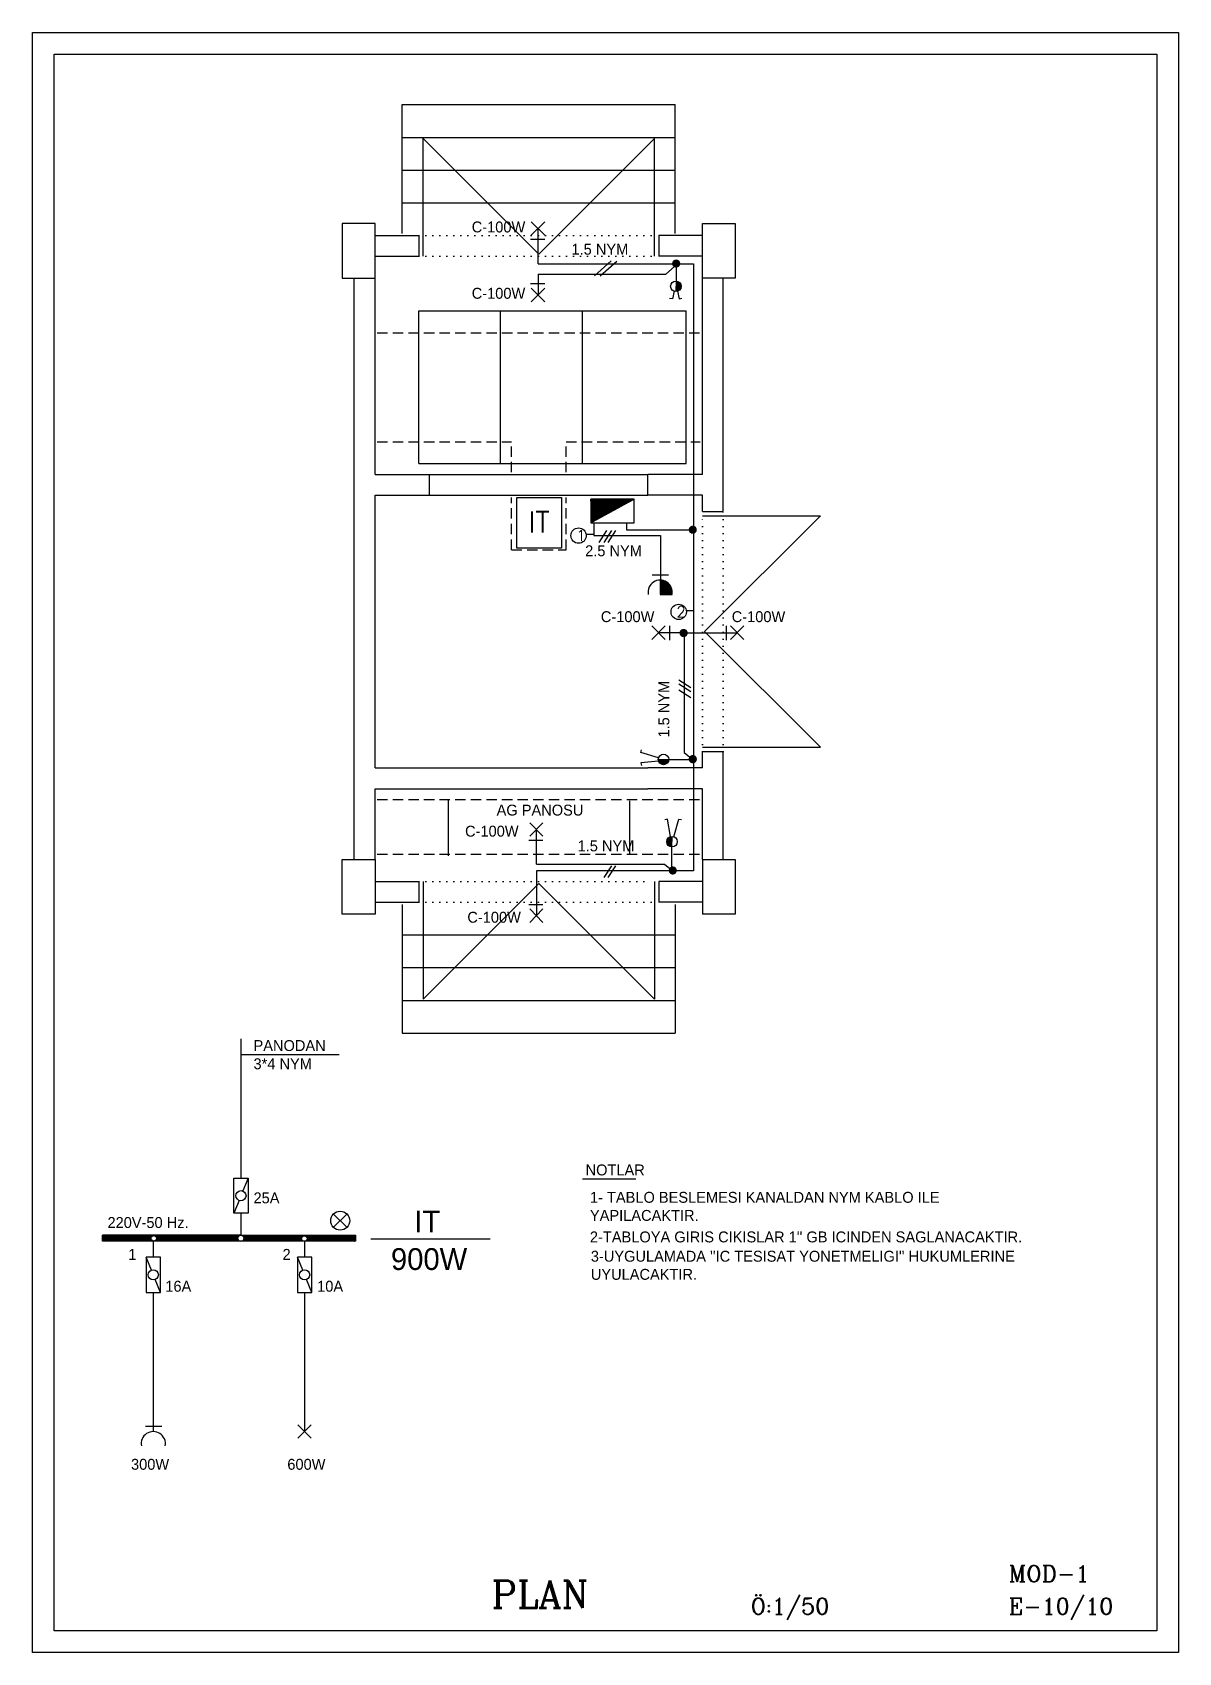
# Model space of a CAD drawing. Extents: x -6739 to -1489, y 5296 to 6781.
# Drawn here: x -2539 to -1489, y 5296 to 6781 of the extents above; entities that cross this region are included whole.
import ezdxf

# ---------------------------------------------------------------- set-up
doc = ezdxf.new("R2010")
doc.units = 0
for name, pattern in [('ACAD_ISO02W100', [15, 12, -3]), ('DOT', [6.35, 0, -6.35]), ('HIDDEN2', [4.7625, 3.175, -1.5875])]:
    doc.linetypes.add(name, pattern=pattern)
doc.layers.get('0').update_dxf_attribs({"linetype": 'CONTINUOUS'})
for name, color, linetype in [('03', 150, 'CONTINUOUS'), ('35', 2, 'CONTINUOUS'), ('50Y', 3, 'CONTINUOUS'), ('70', 130, 'CONTINUOUS'), ('70K', 21, 'CONTINUOUS'), ('ANAHTAR', 102, 'CONTINUOUS'), ('AYDLİNYE', 240, 'CONTINUOUS'), ('BAKIRBARA', 30, 'CONTINUOUS'), ('CERC', 1, 'CONTINUOUS'), ('DASHED', 233, 'ACAD_ISO02W100'), ('DOLCU', 252, 'CONTINUOUS'), ('E4', 4, 'CONTINUOUS'), ('OLCULENDIRME', 4, 'CONTINUOUS'), ('YAZI', 3, 'CONTINUOUS')]:
    doc.layers.add(name, color=color, linetype=linetype)
doc.styles.add('ROMANC', font='romanc')
doc.styles.add('TXTX', font='TXTX')
pattern_1 = [(45, (-2865.02862, -77.38965), (-0.0883883476, 0.0883883476), [])]

msp = doc.modelspace()

# ---------------------------------------------------------------- texts
at = {"style": 'ROMANC'}
msp.add_text('PLAN', height=25, dxfattribs=at).set_placement((-2119, 5337))
at = {"layer": '03'}
for s, p in [('C-100W', (-2137, 6597.7)), ('1.5 NYM', (-2045.6, 6577.3)), ('C-100W', (-2137, 6536.9)), ('2.5 NYM', (-2033.1, 6300.9)), ('C-100W', (-2018.7, 6240.5)), ('C-100W', (-1898.8, 6240.5)), ('AG PANOSU', (-2114.2, 6063.2)), ('C-100W', (-2143.1, 6043.9)), ('1.5 NYM', (-2040, 6030.4)), ('C-100W', (-2141, 5965)), ('NOTLAR', (-2032.7, 5733.4)), ('1- TABLO BESLEMESI KANALDAN NYM KABLO ILE ', (-2028.7, 5708.3)), ('YAPILACAKTIR.', (-2028.7, 5691.7)), ("2-TABLOYA GIRIS CIKISLAR 1'' GB ICINDEN SAGLANACAKTIR.", (-2028.7, 5672)), ("3-UYGULAMADA ''IC TESISAT YONETMELIGI'' HUKUMLERINE", (-2027.9, 5654.3)), ('UYULACAKTIR.', (-2027.9, 5637.7))]:
    msp.add_text(s, height=10, dxfattribs=at).set_placement(p)
msp.add_text('1.5 NYM', height=10, rotation=90, dxfattribs=at).set_placement((-1956, 6134.7))
at = {"layer": '50Y', "style": 'TXTX'}
for s, p in [('1', (-2041.2, 6314.9)), ('2', (-1949.5, 6245))]:
    msp.add_text(s, height=10, dxfattribs=at).set_placement(p)
at = {"layer": '50Y'}
for s, height, p in [('PANODAN', 10, (-2336.9, 5847.4)), ('3*4 NYM', 10, (-2336.9, 5830.7)), ('25A', 10, (-2336.9, 5707.8)), ('220V-50 Hz.', 10, (-2470.7, 5685.2)), ('IT', 20, (-2189.6, 5681.1)), ('1', 10, (-2451.6, 5656)), ('2', 10, (-2310.3, 5656)), ('900W', 20, (-2211, 5646.7)), ('16A', 10, (-2417.7, 5626.8)), ('10A', 10, (-2278.6, 5626.8)), ('300W', 10, (-2449.1, 5463.6)), ('600W', 10, (-2305.9, 5463.6))]:
    msp.add_text(s, height=height, dxfattribs=at).set_placement(p)
at = {"layer": '70', "style": 'TXTX'}
msp.add_text('IT', height=19.2, dxfattribs=at).set_placement((-2085.3, 6322.6))
at = {"layer": 'YAZI', "color": 2, "style": 'ROMANC'}
for s, p in [('MOD-1', (-1645.1, 5360.8)), ('E-10/10', (-1645.1, 5331))]:
    msp.add_text(s, height=15, dxfattribs=at).set_placement(p)
at = {"layer": 'YAZI', "color": 7, "style": 'ROMANC'}
msp.add_text('Ö:1/50', height=15, dxfattribs=at).set_placement((-1881.5, 5331))

# ---------------------------------------------------------------- blocks, each defined once
blk = doc.blocks.new('A4')
at = {"layer": 'CERC', "color": 5}
blk.add_lwpolyline([(1050, 0), (0, 0), (0, 1485), (1050, 1485)], close=True, dxfattribs=at)

# ---------------------------------------------------------------- hatches: boundary and pattern name
at = {"layer": '03', "ltscale": 0.5}
msp.add_hatch(color=256, dxfattribs=at).paths.add_polyline_path([(-1953.5, 6265.9, 0.469295), (-1964.4, 6279), (-1964.4, 6265.9)])
at = {"layer": '03'}
h = msp.add_hatch(dxfattribs=at)
h.set_pattern_fill('ANSI31', style=0)
h.set_pattern_definition(pattern_1)
h.paths.add_polyline_path([(-2428.7, 5678.5), (-2428.7, 5678.2, -0.472739), (-2425.7, 5675.7, -0.402712), (-2428.1, 5673.2), (-2349.7, 5673.2, -0.287051), (-2351.3, 5675.7, -0.42163), (-2348.4, 5678.5), (-2348.4, 5678.5)])
h.paths.add_polyline_path([(-2428.7, 5673.2), (-2428.7, 5673.2, -0.358014), (-2430.7, 5675.7, -0.358014), (-2428.7, 5678.2), (-2428.7, 5678.5), (-2475.2, 5678.5), (-2475.2, 5673.2)])
h.paths.add_polyline_path([(-2243.6, 5673.2), (-2243.6, 5678.5), (-2290.1, 5678.5), (-2290.1, 5677.9, -0.390322), (-2287.8, 5675.4, -0.280366), (-2289.1, 5673.2)])
h = msp.add_hatch(dxfattribs=at)
h.set_pattern_fill('ANSI31', style=0)
h.set_pattern_definition(pattern_1)
h.paths.add_polyline_path([(-2292.8, 5675.4, -0.403774), (-2290.4, 5677.9), (-2290.4, 5678.5), (-2347.9, 5678.5), (-2347.9, 5678.4, -0.351949), (-2345.7, 5675.7, -0.287051), (-2347.2, 5673.2), (-2291.5, 5673.2, -0.280366)])
at = {"layer": 'ANAHTAR'}
for points in [[(-1950.1, 6543.5, 0.422754), (-1945.1, 6548.3, 0.405724), (-1949.8, 6553.1)], [(-1966.1, 6114.7, 0.007268), (-1966.1, 6114.6, 0.985569), (-1956.4, 6114.4)], [(-1953.4, 6044.1, 0.422754), (-1958.4, 6039.3, 0.405724), (-1953.7, 6034.5)]]:
    msp.add_hatch(color=256, dxfattribs=at).paths.add_polyline_path(points)
at = {"layer": 'AYDLİNYE'}
h = msp.add_hatch(dxfattribs=at)
h.set_pattern_fill('ANSI31', color=256, angle=90, style=0)
h.set_pattern_definition([(45, (-5431.44323, 5744.38861), (0.0883883476, -0.0883883476), [])])
h.paths.add_polyline_path([(-1988.2, 6353.2), (-2028, 6353.2), (-2028, 6331.4)])

# ---------------------------------------------------------------- linework, layer by layer
at = {"layer": '03', "ltscale": 0.5}
for p, q in [((-1949.8, 6553.1), (-1950.1, 6543.5)), ((-1964.4, 6279), (-1964.4, 6265.9)), ((-1964.4, 6265.9), (-1953.5, 6265.9)), ((-1956.4, 6114.4), (-1966.1, 6114.7)), ((-2158.7, 6077.9), (-2158.7, 6026.2)), ((-1992.6, 6076.6), (-1992.6, 6027.6)), ((-1953.7, 6034.5), (-1953.4, 6044.1))]:
    msp.add_line(p, q, dxfattribs=at)
at = {"layer": '03'}
for p, q in [((-2185.6, 6525.8), (-1940.6, 6525.8)), ((-2185.6, 6385.8), (-2185.6, 6525.8)), ((-2110.6, 6385.8), (-2110.6, 6525.8)), ((-2035.6, 6385.8), (-2035.6, 6525.8)), ((-1940.6, 6385.8), (-1940.6, 6525.8)), ((-2185.6, 6385.8), (-1940.6, 6385.8)), ((-2341.8, 5731), (-2346.6, 5719.1)), ((-2035.4, 5730.2), (-1995.1, 5730.2)), ((-1995.1, 5730.2), (-1986.7, 5730.2)), ((-2350.1, 5710.5), (-2354.9, 5698.7)), ((-2263.7, 5685.8), (-2251.4, 5698)), ((-2263.7, 5698), (-2251.4, 5685.8)), ((-2430.4, 5646.5), (-2435.2, 5658.3)), ((-2291.8, 5646.5), (-2296.6, 5658.3)), ((-2422.1, 5626.1), (-2426.9, 5637.9)), ((-2283.5, 5626.1), (-2288.3, 5637.9))]:
    msp.add_line(p, q, dxfattribs=at)
at = {"layer": '03', "color": 7}
msp.add_lwpolyline([(-2475.2, 5678.5), (-2243.6, 5678.5), (-2243.6, 5673.2), (-2475.2, 5673.2)], close=True, dxfattribs=at)
at = {"layer": '03'}
for centre, radius in [((-2348.4, 5714.8), 4.66), ((-2257.5, 5691.9), 8.69), ((-2428.7, 5642.2), 4.66), ((-2290.1, 5642.2), 4.66)]:
    msp.add_circle(centre, radius, dxfattribs=at)
at = {"layer": '03', "color": 7}
for centre, radius in [((-2428.2, 5675.7), 2.52), ((-2348.5, 5675.7), 2.8), ((-2290.3, 5675.4), 2.52)]:
    msp.add_circle(centre, radius, dxfattribs=at)
at = {"layer": '50Y'}
for p, q in [((-2024.9, 6320.7), (-2032.1, 6320.7)), ((-1933.2, 6250.8), (-1940.4, 6250.8)), ((-2348.4, 5844.1), (-2258.4, 5844.1)), ((-2229.5, 5675.2), (-2120.1, 5675.2))]:
    msp.add_line(p, q, dxfattribs=at)
for centre in [(-2039.1, 6319.8), (-1947.4, 6249.9)]:
    msp.add_circle(centre, 7.03, dxfattribs=at)
at = {"layer": '70'}
for p, q in [((-2225.6, 6594.8), (-2185.6, 6594.8)), ((-2185.6, 6594.8), (-2185.6, 6575.8)), ((-1965.6, 6594.8), (-1965.6, 6575.8)), ((-1925.6, 6594.8), (-1965.6, 6594.8)), ((-2225.6, 6575.8), (-2185.6, 6575.8)), ((-1925.6, 6575.8), (-1965.6, 6575.8)), ((-2244.6, 6167.6), (-2244.6, 6555.8)), ((-2225.6, 6375.8), (-2225.6, 6555.8)), ((-1925.6, 6375.8), (-1925.6, 6555.8)), ((-1906.6, 6341.8), (-1906.6, 6555.8)), ((-2225.6, 6375.8), (-2175.6, 6375.8)), ((-2175.6, 6375.8), (-1975.6, 6375.8)), ((-2175.6, 6356.8), (-2175.6, 6375.8)), ((-1925.6, 6375.8), (-1975.6, 6375.8)), ((-1975.6, 6356.8), (-1975.6, 6375.8)), ((-2225.6, 6356.8), (-2175.6, 6356.8)), ((-2225.6, 6167.6), (-2225.6, 6356.8)), ((-2175.6, 6356.8), (-1975.6, 6356.8)), ((-1925.6, 6356.8), (-1975.6, 6356.8)), ((-1925.6, 6341.8), (-1925.6, 6356.8)), ((-1925.6, 6341.8), (-1906.6, 6341.8)), ((-2244.6, 6022.8), (-2244.6, 6169.3)), ((-2225.6, 6106.8), (-2225.6, 6169.3)), ((-1925.6, 6121.8), (-1906.6, 6121.8)), ((-1925.6, 6106.8), (-1925.6, 6121.8)), ((-1906.6, 6022.8), (-1906.6, 6121.8)), ((-2225.6, 6106.8), (-2175.6, 6106.8)), ((-2175.6, 6106.8), (-1975.6, 6106.8)), ((-1925.6, 6106.8), (-1975.6, 6106.8)), ((-2225.6, 6087.8), (-2175.6, 6087.8)), ((-2225.6, 6022.8), (-2225.6, 6087.8)), ((-2175.6, 6087.8), (-1975.6, 6087.8)), ((-1925.6, 6087.8), (-1975.6, 6087.8)), ((-1925.6, 6022.8), (-1925.6, 6087.8)), ((-2225.6, 6002.8), (-2185.6, 6002.8)), ((-2185.6, 6002.8), (-2185.6, 5983.8)), ((-1965.6, 6002.8), (-1965.6, 5983.8)), ((-1925.6, 6002.8), (-1965.6, 6002.8)), ((-2225.6, 5983.8), (-2185.6, 5983.8)), ((-1925.6, 5983.8), (-1965.6, 5983.8))]:
    msp.add_line(p, q, dxfattribs=at)
at = {"layer": '70', "linetype": 'Continuous'}
msp.add_lwpolyline([(-2095.7, 6354.6), (-2054.6, 6354.6), (-2054.6, 6308.3), (-2095.7, 6308.3)], close=True, dxfattribs=at)
at = {"layer": '70K', "linetype": 'Continuous'}
for p, q in [((-2255.6, 6605.8), (-2255.6, 6555.8)), ((-2225.6, 6605.8), (-2255.6, 6605.8)), ((-2225.6, 6555.8), (-2225.6, 6605.8)), ((-1925.6, 6555.8), (-1925.6, 6605.8)), ((-1925.6, 6605.8), (-1895.6, 6605.8)), ((-1895.6, 6605.8), (-1895.6, 6555.8)), ((-2255.6, 6555.8), (-2225.6, 6555.8)), ((-1895.6, 6555.8), (-1925.6, 6555.8)), ((-2255.6, 6022.8), (-2225.6, 6022.8)), ((-2255.6, 5972.8), (-2255.6, 6022.8)), ((-2225.6, 6022.8), (-2225.6, 5972.8)), ((-1925.6, 6022.8), (-1895.6, 6022.8)), ((-1925.6, 6022.8), (-1925.6, 5972.8)), ((-1895.6, 6022.8), (-1895.6, 5972.8)), ((-2225.6, 5972.8), (-2255.6, 5972.8)), ((-1895.6, 5972.8), (-1925.6, 5972.8))]:
    msp.add_line(p, q, dxfattribs=at)
at = {"layer": 'ANAHTAR'}
for p, q in [((-1953.2, 6536.8), (-1955.7, 6537.1)), ((-1951.6, 6543.7), (-1953.2, 6536.8)), ((-1948.5, 6543.7), (-1946.9, 6536.8)), ((-1946.9, 6536.8), (-1944.4, 6537.4)), ((-2013.5, 6324.4), (-2020.5, 6313.5)), ((-2009, 6324.4), (-2015.9, 6313.5)), ((-2005.2, 6324.4), (-2012.2, 6313.5)), ((-1936.4, 6180.3), (-1947.2, 6187.3)), ((-1936.4, 6176.5), (-1947.2, 6183.5)), ((-1936.4, 6171.2), (-1947.2, 6178.2)), ((-1982, 6121), (-1981.6, 6123.5)), ((-1965.8, 6116.2), (-1982, 6121)), ((-1965.8, 6113.1), (-1982, 6111.5)), ((-1982, 6111.5), (-1981.4, 6109)), ((-1957.6, 6059.9), (-1960.1, 6059.3)), ((-1955, 6043.9), (-1957.6, 6059.9)), ((-1951.9, 6043.8), (-1947.4, 6059.9)), ((-1947.4, 6059.9), (-1944.9, 6059.5)), ((-2009, 6017.1), (-2015.9, 6006.3)), ((-2005.2, 6017.1), (-2012.2, 6006.3))]:
    msp.add_line(p, q, dxfattribs=at)
for centre in [(-1950, 6548.3), (-1961.3, 6114.6), (-1953.5, 6039.3)]:
    msp.add_circle(centre, 4.81, dxfattribs=at)
at = {"layer": 'AYDLİNYE'}
for p, q in [((-2082.4, 6595.2), (-2070.1, 6607.4)), ((-2082.4, 6607.4), (-2070.1, 6595.2)), ((-2076.2, 6568.8), (-2076.2, 6601.3)), ((-2070.1, 6591.2), (-2083.1, 6591.2)), ((-2076.2, 6568.8), (-1933.9, 6568.8)), ((-2009.3, 6571.6), (-2024.4, 6558)), ((-2004.1, 6571.1), (-2019.2, 6557.6)), ((-1959.2, 6559.4), (-1948.4, 6568.8)), ((-1949.8, 6570.9), (-1949.8, 6553.1)), ((-1933.9, 6568.8), (-1933.9, 6012.5)), ((-2070.1, 6550.5), (-2083.1, 6550.5)), ((-2076.2, 6559.4), (-1959.2, 6559.4)), ((-2076.2, 6559.4), (-2076.2, 6540.4)), ((-2082.4, 6546.5), (-2070.1, 6534.2)), ((-2082.4, 6534.2), (-2070.1, 6546.5)), ((-1988.2, 6353.2), (-2028, 6353.2)), ((-2028, 6353.2), (-2028, 6331.4)), ((-1988.2, 6353.2), (-2028, 6331.4)), ((-1988.2, 6331.4), (-1988.2, 6353.2)), ((-2028, 6331.4), (-1988.2, 6331.4)), ((-2025.1, 6331.4), (-2025.1, 6319.9)), ((-1995.2, 6331.3), (-1995.2, 6325.1)), ((-2025.1, 6319.9), (-1964.2, 6319.9)), ((-1995.2, 6325.1), (-1934.1, 6325.1)), ((-1964.2, 6319.9), (-1964.2, 6279.3)), ((-1964.2, 6300.2), (-1964.2, 6279.3)), ((-1956.7, 6283.6), (-1971.7, 6283.6)), ((-1959.7, 6224.7), (-1972, 6237)), ((-1972, 6224.7), (-1959.7, 6237)), ((-1942.4, 6230.8), (-1965.8, 6230.8)), ((-1955.7, 6237), (-1955.7, 6224)), ((-1942.4, 6230.8), (-1893.7, 6230.8)), ((-1942.4, 6230.8), (-1942.4, 6121.1)), ((-1903.8, 6237), (-1903.8, 6224)), ((-1887.6, 6224.7), (-1899.9, 6237)), ((-1899.9, 6224.7), (-1887.6, 6237)), ((-1942.4, 6121.1), (-1934, 6114.4)), ((-1934, 6114.4), (-1959.4, 6114.4)), ((-2083.9, 6056.6), (-2071.7, 6044.3)), ((-2083.9, 6044.3), (-2071.7, 6056.6)), ((-2077.8, 6018.6), (-2077.8, 6050.5)), ((-2071.7, 6040.4), (-2084.7, 6040.4)), ((-1953.7, 6012), (-1953.7, 6037.5)), ((-2077.8, 6018.6), (-1960.4, 6018.6)), ((-1960.4, 6018.6), (-1952.5, 6012.3)), ((-1933.9, 6012.5), (-2077.8, 6012.5)), ((-2077.8, 6012.5), (-2077.8, 5971.4)), ((-2071.7, 5981.5), (-2084.7, 5981.5)), ((-2083.9, 5977.6), (-2071.7, 5965.3)), ((-2083.9, 5965.3), (-2071.7, 5977.6)), ((-2348.4, 5858.5), (-2348.4, 5731)), ((-2348.4, 5698.7), (-2348.4, 5678.5)), ((-2428.7, 5673), (-2428.7, 5658.3)), ((-2290.1, 5678.5), (-2290.1, 5677.9)), ((-2290.1, 5672.9), (-2290.1, 5658.3)), ((-2428.7, 5626.1), (-2428.7, 5498.5)), ((-2290.1, 5626.1), (-2290.1, 5498.5)), ((-2421, 5503.1), (-2435.9, 5503.1)), ((-2296.2, 5504.7), (-2284, 5492.4)), ((-2296.2, 5492.4), (-2284, 5504.7))]:
    msp.add_line(p, q, dxfattribs=at)
for points in [[(-2354.9, 5731), (-2341.8, 5731), (-2341.8, 5698.7), (-2354.9, 5698.7)], [(-2435.2, 5626.1), (-2422.1, 5626.1), (-2422.1, 5658.3), (-2435.2, 5658.3)], [(-2296.6, 5626.1), (-2283.5, 5626.1), (-2283.5, 5658.3), (-2296.6, 5658.3)]]:
    msp.add_lwpolyline(points, close=True, dxfattribs=at)
for centre in [(-1964.4, 6268), (-2428.7, 5487.5)]:
    msp.add_arc(centre, 11.1, 349.4383, 190.5617, dxfattribs=at)
at = {"layer": 'BAKIRBARA'}
for q in [(-2475.2, 5678.5), (-2243.6, 5678.5)]:
    msp.add_line((-2348.4, 5678.5), q, dxfattribs=at)
at = {"layer": 'CERC'}
msp.add_lwpolyline([(-1509.4, 5316), (-2519.4, 5316), (-2519.4, 6761), (-1509.4, 6761)], close=True, dxfattribs=at)
at = {"layer": 'DASHED', "linetype": 'DOT'}
for p, q in [((-2185.6, 6594.8), (-1965.6, 6594.8)), ((-2185.6, 6575.8), (-1965.6, 6575.8)), ((-1906.6, 6121.8), (-1906.6, 6341.8)), ((-1925.6, 6121.8), (-1925.6, 6337.8)), ((-2185.6, 6002.8), (-1969.6, 6002.8)), ((-2185.6, 5983.8), (-1965.6, 5983.8))]:
    msp.add_line(p, q, dxfattribs=at)
at = {"layer": 'DASHED', "linetype": 'DOT', "ltscale": 50}
for p, q in [((-1965.6, 6575.8), (-2185.6, 6575.8)), ((-2185.6, 6575.8), (-1965.6, 6575.8))]:
    msp.add_line(p, q, dxfattribs=at)
at = {"layer": 'DOLCU'}
for p, q in [((-2181.6, 6683.8), (-2075.6, 6577.8)), ((-2075.6, 6577.8), (-1969.6, 6683.8)), ((-1817.6, 6337.8), (-1923.6, 6231.8)), ((-1923.6, 6231.8), (-1817.6, 6125.8)), ((-2181.6, 5894.8), (-2075.6, 6000.8)), ((-2075.6, 6000.8), (-1969.6, 5894.8))]:
    msp.add_line(p, q, dxfattribs=at)
at = {"layer": 'E4', "const_width": 3.75}
for points in [[(-1949.7, 6571, 1), (-1949.7, 6567.3, 1)], [(-1934.5, 6327, 1), (-1934.5, 6323.3, 1)], [(-1942.9, 6232.4, 1), (-1942.9, 6228.6, 1)], [(-1934.5, 6116.8, 1), (-1934.5, 6113, 1)], [(-1952.8, 6014.7, 1), (-1952.8, 6011, 1)]]:
    msp.add_lwpolyline(points, format="xyb", close=True, dxfattribs=at)
at = {"layer": 'OLCULENDIRME', "color": 8, "linetype": 'Continuous'}
for p, q in [((-2200.6, 6714.8), (-1950.6, 6714.8)), ((-2200.6, 6596.8), (-2200.6, 6714.8)), ((-1950.6, 6596.8), (-1950.6, 6714.8)), ((-2200.6, 6684.8), (-1950.6, 6684.8)), ((-2181.6, 6575.8), (-2181.6, 6683.8)), ((-1969.6, 6575.8), (-1969.6, 6683.8)), ((-2200.6, 6654.8), (-1950.6, 6654.8)), ((-2200.6, 6624.8), (-1950.6, 6624.8)), ((-1925.6, 6337.8), (-1817.6, 6337.8)), ((-1925.6, 6125.8), (-1817.6, 6125.8)), ((-2181.6, 6002.8), (-2181.6, 5894.8)), ((-1969.6, 6002.8), (-1969.6, 5894.8)), ((-2200.6, 5981.8), (-2200.6, 5863.8)), ((-1950.6, 5981.8), (-1950.6, 5863.8)), ((-2200.6, 5953.8), (-1950.6, 5953.8)), ((-2200.6, 5923.8), (-1950.6, 5923.8)), ((-2200.6, 5893.8), (-1950.6, 5893.8)), ((-2200.6, 5863.8), (-1950.6, 5863.8))]:
    msp.add_line(p, q, dxfattribs=at)
at = {"layer": 'OLCULENDIRME', "color": 8, "linetype": 'HIDDEN2', "ltscale": 3}
for p, q in [((-2223.6, 6505.8), (-1927.6, 6505.8)), ((-2223.6, 6405.8), (-2100.6, 6405.8)), ((-2100.6, 6377.8), (-2100.6, 6405.8)), ((-2050.6, 6405.8), (-1927.6, 6405.8)), ((-2050.6, 6377.8), (-2050.6, 6405.8)), ((-2100.6, 6306.8), (-2100.6, 6354.8)), ((-2050.6, 6306.8), (-2050.6, 6354.8)), ((-2100.6, 6306.8), (-2050.6, 6306.8)), ((-2223.6, 6077.8), (-1927.6, 6077.8)), ((-2223.6, 6027.8), (-1927.6, 6027.8))]:
    msp.add_line(p, q, dxfattribs=at)

# ---------------------------------------------------------------- block references
at = {"layer": '35'}
msp.add_blockref('A4', (-2539.4, 5296), dxfattribs=at)

msp.set_redraw_order([(e.dxf.handle, doc.entitydb.next_handle()) for e in msp.query("TEXT MTEXT ATTDEF DIMENSION ARC_DIMENSION")])  # texts and dimensions are drawn at this point

doc.saveas('drawing.dxf')
